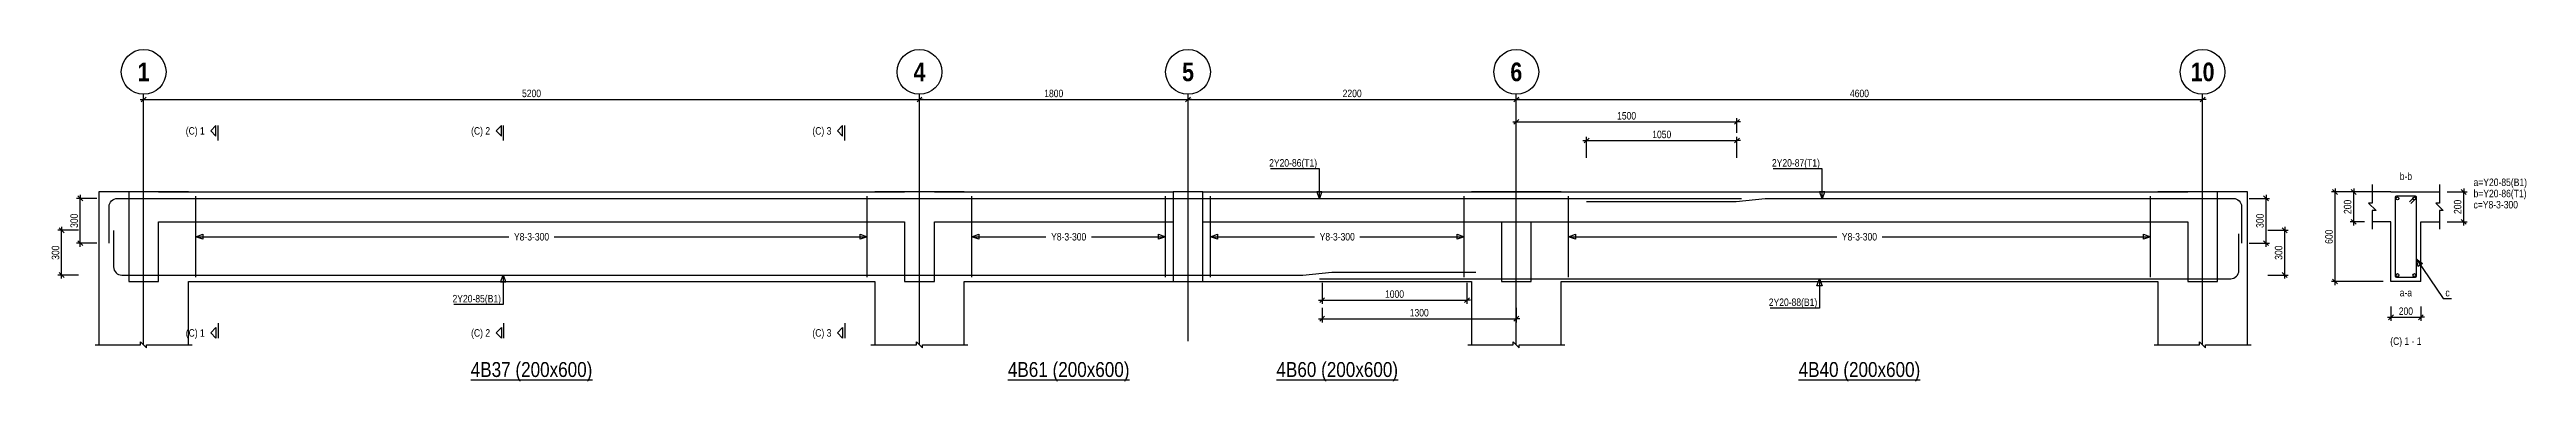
# Model space of a CAD drawing. Extents: x 0 to 206258, y -403073 to 0.
# Drawn here: x 52348 to 85550, y -343654 to -339204 of the extents above; entities that cross this region are included whole.
import ezdxf
from ezdxf.enums import TextEntityAlignment as Align
from ezdxf.lldxf.tags import DXFTag

# ---------------------------------------------------------------- set-up
doc = ezdxf.new("R2010")
doc.units = 0
doc.header["$LTSCALE"] = 1000
for name, color, linetype in [('Axis Circle(Dir 2)', 150, 'Continuous'), ('Axis Label(Dir 1)', 7, 'Continuous'), ('Axis Line(Dir 2)', 150, 'CENTER2'), ('Break Line', 5, 'Continuous'), ('Dimension Line', 5, 'Continuous'), ('Front Elevation Line', 40, 'Continuous'), ('Leader Line', 5, 'Continuous'), ('Link Line', 3, 'Continuous'), ('Rebar Label', 6, 'Continuous'), ('Rebar Line', 7, 'Continuous'), ('Section Label', 1, 'Continuous'), ('Section Line', 1, 'Continuous'), ('Top Rebar Label', 6, 'Continuous'), ('Top Rebar Line', 7, 'Continuous')]:
    doc.layers.add(name, color=color, linetype=linetype)
for name, color, linetype, true_color in [('Back Elevation Line', 191, 'HIDDEN2', 0xd4aaff), ('Beam Label(D)', 94, 'Continuous', 0x008100), ('Beam Line(D)', 112, 'Continuous', 0x00bd5e), ('Link Label', 94, 'Continuous', 0x008100)]:
    doc.layers.add(name, color=color, linetype=linetype, true_color=true_color)
doc.styles.add('Axis Label(Dir 1)', font='ARIALNB.TTF', dxfattribs={"height": 250})
doc.styles.add('Beam Label(D)', font='ARIALN.TTF', dxfattribs={"height": 200})
doc.styles.add('Dimension Text', font='ARIALN.TTF', dxfattribs={"height": 100})
doc.styles.add('Link Label', font='ARIALN.TTF', dxfattribs={"height": 100})
doc.styles.add('Rebar Label', font='ARIALN.TTF', dxfattribs={"height": 100})
doc.styles.add('Section Label', font='ARIALN.TTF', dxfattribs={"height": 100})
doc.styles.add('Top Rebar Label', font='ARIALN.TTF', dxfattribs={"height": 100})
tags = doc.linetypes.add('CENTER2', pattern=[1.125, 0.75, -0.125, 0.125, -0.125]).pattern_tags.tags
tags[10:11] = [DXFTag(74, 4), DXFTag(75, 0), DXFTag(340, '0'), DXFTag(46, 0.0), DXFTag(50, 0.0), DXFTag(44, 0.0), DXFTag(45, 0.0)]
tags[8:9] = [DXFTag(74, 4), DXFTag(75, 0), DXFTag(340, '0'), DXFTag(46, 0.0), DXFTag(50, 0.0), DXFTag(44, 0.0), DXFTag(45, 0.0)]
tags[6:7] = [DXFTag(74, 4), DXFTag(75, 0), DXFTag(340, '0'), DXFTag(46, 0.0), DXFTag(50, 0.0), DXFTag(44, 0.0), DXFTag(45, 0.0)]
tags[4:5] = [DXFTag(74, 4), DXFTag(75, 0), DXFTag(340, '0'), DXFTag(46, 0.0), DXFTag(50, 0.0), DXFTag(44, 0.0), DXFTag(45, 0.0)]
tags = doc.linetypes.add('HIDDEN2', pattern=[0.1875, 0.125, -0.0625]).pattern_tags.tags
tags[6:7] = [DXFTag(74, 4), DXFTag(75, 0), DXFTag(340, '0'), DXFTag(46, 0.0), DXFTag(50, 0.0), DXFTag(44, 0.0), DXFTag(45, 0.0)]
tags[4:5] = [DXFTag(74, 4), DXFTag(75, 0), DXFTag(340, '0'), DXFTag(46, 0.0), DXFTag(50, 0.0), DXFTag(44, 0.0), DXFTag(45, 0.0)]
doc.dimstyles.new('BEAM', dxfattribs={"dimtxt": 100, "dimasz": 30, "dimexe": 48.3, "dimexo": 103.5, "dimgap": 30, "dimtad": 1, "dimtoh": 1, "dimdec": 1, "dimlfac": 0.5, "dimdsep": 46, "dimtxsty": 'Dimension Text', "dimblk": 'PCDIM_TICK', "dimcen": 0.09, "dimclrd": 5, "dimclre": 5, "dimclrt": 5, "dimadec": 1, "dimazin": 0, "dimtp": 1, "dimtm": 1, "dimtfac": 1, "dimtdec": 4, "dimtofl": 0, "dimtmove": 0, "dimatfit": 3, "dimfxl": 1, "dimtolj": 1, "dimtzin": 0, "dimarcsym": 0})

msp = doc.modelspace()

# ---------------------------------------------------------------- texts
at = {"layer": 'Axis Label(Dir 1)', "transparency": 33554687, "style": 'Axis Label(Dir 1)'}
for s, p in [('1', (53609.055, -339504.284)), ('4', (64009.055, -339504.284)), ('5', (67609.055, -339504.284)), ('6', (72009.055, -339504.284)), ('10', (81209.055, -339504.284))]:
    msp.add_text(s, height=250, dxfattribs=at).set_placement(p, align=Align.MIDDLE_CENTER)
at = {"layer": 'Beam Label(D)', "transparency": 33554687, "style": 'Beam Label(D)'}
for s, p in [('%%U4B37 (200x600)', (58809.055, -343394.284)), ('%%U4B61 (200x600)', (66009.055, -343394.284)), ('%%U4B60 (200x600)', (69609.055, -343394.284)), ('%%U4B40 (200x600)', (76609.055, -343394.284))]:
    msp.add_text(s, height=200, dxfattribs=at).set_placement(p, align=Align.TOP_CENTER)
at = {"layer": 'Link Label', "transparency": 33554687, "style": 'Link Label'}
for s, p in [(' c=Y8-3-300', (84809.056, -341334.284)), ('c', (84464.056, -342514.284))]:
    msp.add_text(s, height=100, dxfattribs=at).set_placement(p)
for p in [(58809.055, -341714.284), (66009.055, -341714.284), (69609.054, -341714.284), (76609.055, -341714.284)]:
    msp.add_text('Y8-3-300', height=100, dxfattribs=at).set_placement(p, align=Align.MIDDLE_CENTER)
at = {"layer": 'Rebar Label', "transparency": 33554687, "style": 'Rebar Label'}
for s, p in [('b-b', (83934.056, -340984.284)), ('a-a', (83934.056, -342544.284))]:
    msp.add_text(s, height=100, dxfattribs=at).set_placement(p, align=Align.BOTTOM_CENTER)
msp.add_text(' a=Y20-85(B1)', height=100, dxfattribs=at).set_placement((84809.056, -341034.284))
for s, p in [(' 2Y20-85(B1)', (58399.055, -342594.284)), (' 2Y20-88(B1)', (76043.147, -342642.353))]:
    msp.add_text(s, height=100, dxfattribs=at).set_placement(p, align=Align.RIGHT)
at = {"layer": 'Section Label', "transparency": 33554687, "style": 'Section Label'}
for s, p in [('(C) 1', (54428.344, -340294.994)), ('(C) 2', (58253.344, -340294.994)), ('(C) 3', (62828.344, -340294.994)), ('(C) 1', (54428.344, -343003.573)), ('(C) 2', (58253.344, -343003.573)), ('(C) 3', (62828.344, -343003.573))]:
    msp.add_text(s, height=100, dxfattribs=at).set_placement(p, align=Align.MIDDLE_RIGHT)
msp.add_text('(C) 1 - 1', height=100, dxfattribs=at).set_placement((83934.056, -343194.284), align=Align.BOTTOM_CENTER)
at = {"layer": 'Top Rebar Label', "transparency": 33554687, "style": 'Top Rebar Label'}
for s, p in [(' 2Y20-86(T1)', (69339.056, -340774.284)), (' 2Y20-87(T1)', (76079.055, -340774.284))]:
    msp.add_text(s, height=100, dxfattribs=at).set_placement(p, align=Align.RIGHT)
msp.add_text(' b=Y20-86(T1)', height=100, dxfattribs=at).set_placement((84809.056, -341184.284))

# ---------------------------------------------------------------- blocks, each defined once
blk = doc.blocks.new('PCDIM_TICK')
at = {"layer": 'Dimension Line', "color": 0, "transparency": 33554687}
for p, q in [((1.1, 1.1), (-1.1, -1.1)), ((1.6, 0), (0, 0))]:
    blk.add_line(p, q, dxfattribs=at)
blk = doc.blocks.new('*U4106')
at = {"layer": 'Dimension Line', "color": 5, "true_color": 0x0000ff, "transparency": 16777216}
for p, q in [((52984, -341200), (52711, -341200)), ((52759, -341800), (52759, -341200)), ((52984, -341800), (52711, -341800))]:
    blk.add_line(p, q, dxfattribs=at)
at = {"layer": 'Dimension Line', "color": 5, "true_color": 0x0000ff, "transparency": 16777216, "xscale": 30, "yscale": 30}
for p, rotation in [((52759, -341200), 89.99999999999447), ((52759, -341800), 269.9999999999834)]:
    blk.add_blockref('PCDIM_TICK', p, dxfattribs=dict(at, rotation=rotation))
at = {"layer": 'Dimension Line', "color": 5, "true_color": 0x0000ff, "transparency": 16777216, "insert": (52729, -341500), "char_height": 100, "width": 181.5, "attachment_point": 8, "rotation": 90, "style": 'Dimension Text'}
blk.add_mtext('300', dxfattribs=at)
blk = doc.blocks.new('*U4107')
at = {"layer": 'Dimension Line', "color": 5, "true_color": 0x0000ff, "transparency": 16777216}
for p, q in [((52734, -341628), (52461, -341628)), ((52509, -342228), (52509, -341628)), ((52734, -342228), (52461, -342228))]:
    blk.add_line(p, q, dxfattribs=at)
at = {"layer": 'Dimension Line', "color": 5, "true_color": 0x0000ff, "transparency": 16777216, "xscale": 30, "yscale": 30}
for p, rotation in [((52509, -341628), 89.99999999999447), ((52509, -342228), 269.9999999999834)]:
    blk.add_blockref('PCDIM_TICK', p, dxfattribs=dict(at, rotation=rotation))
at = {"layer": 'Dimension Line', "color": 5, "true_color": 0x0000ff, "transparency": 16777216, "insert": (52479, -341928), "char_height": 100, "width": 181.5, "attachment_point": 8, "rotation": 90, "style": 'Dimension Text'}
blk.add_mtext('300', dxfattribs=at)
blk = doc.blocks.new('*U4108')
at = {"layer": 'Dimension Line', "color": 5, "true_color": 0x0000ff, "transparency": 16777216}
for p, q in [((53609, -340021), (53609, -339826)), ((53609, -339874), (64009, -339874)), ((64009, -340021), (64009, -339826))]:
    blk.add_line(p, q, dxfattribs=at)
at = {"layer": 'Dimension Line', "color": 5, "true_color": 0x0000ff, "transparency": 16777216, "xscale": 30, "yscale": 30, "rotation": 180.0000000000004}
blk.add_blockref('PCDIM_TICK', (53609, -339874), dxfattribs=at)
at = {"layer": 'Dimension Line', "color": 5, "true_color": 0x0000ff, "transparency": 16777216, "xscale": 30, "yscale": 30}
blk.add_blockref('PCDIM_TICK', (64009, -339874), dxfattribs=at)
at = {"layer": 'Dimension Line', "color": 5, "true_color": 0x0000ff, "transparency": 16777216, "insert": (58809, -339844), "char_height": 100, "width": 245.98, "attachment_point": 8, "style": 'Dimension Text'}
blk.add_mtext('5200', dxfattribs=at)
blk = doc.blocks.new('*U4121')
at = {"layer": 'Dimension Line', "color": 5, "true_color": 0x0000ff, "transparency": 16777216}
for p, q in [((64009, -340021), (64009, -339826)), ((64009, -339874), (67609, -339874)), ((67609, -340021), (67609, -339826))]:
    blk.add_line(p, q, dxfattribs=at)
at = {"layer": 'Dimension Line', "color": 5, "true_color": 0x0000ff, "transparency": 16777216, "xscale": 30, "yscale": 30, "rotation": 180.0000000000004}
blk.add_blockref('PCDIM_TICK', (64009, -339874), dxfattribs=at)
at = {"layer": 'Dimension Line', "color": 5, "true_color": 0x0000ff, "transparency": 16777216, "xscale": 30, "yscale": 30}
blk.add_blockref('PCDIM_TICK', (67609, -339874), dxfattribs=at)
at = {"layer": 'Dimension Line', "color": 5, "true_color": 0x0000ff, "transparency": 16777216, "insert": (65809, -339844), "char_height": 100, "width": 238.4, "attachment_point": 8, "style": 'Dimension Text'}
blk.add_mtext('1800', dxfattribs=at)
blk = doc.blocks.new('*U4122')
at = {"layer": 'Dimension Line', "color": 5, "true_color": 0x0000ff, "transparency": 16777216}
for p, q in [((69407, -342332), (69407, -342613)), ((69407, -342564), (71347, -342564)), ((71347, -342332), (71347, -342613))]:
    blk.add_line(p, q, dxfattribs=at)
at = {"layer": 'Dimension Line', "color": 5, "true_color": 0x0000ff, "transparency": 16777216, "xscale": 30, "yscale": 30, "rotation": 180.0000000000004}
blk.add_blockref('PCDIM_TICK', (69407, -342564), dxfattribs=at)
at = {"layer": 'Dimension Line', "color": 5, "true_color": 0x0000ff, "transparency": 16777216, "xscale": 30, "yscale": 30}
blk.add_blockref('PCDIM_TICK', (71347, -342564), dxfattribs=at)
at = {"layer": 'Dimension Line', "color": 5, "true_color": 0x0000ff, "transparency": 16777216, "insert": (70377, -342534), "char_height": 100, "width": 238.4, "attachment_point": 8, "style": 'Dimension Text'}
blk.add_mtext('1000', dxfattribs=at)
blk = doc.blocks.new('*U4123')
at = {"layer": 'Dimension Line', "color": 5, "true_color": 0x0000ff, "transparency": 16777216}
for p, q in [((69407, -342668), (69407, -342863)), ((69407, -342814), (72009, -342814)), ((72009, -342668), (72009, -342863))]:
    blk.add_line(p, q, dxfattribs=at)
at = {"layer": 'Dimension Line', "color": 5, "true_color": 0x0000ff, "transparency": 16777216, "xscale": 30, "yscale": 30, "rotation": 180.0000000000004}
blk.add_blockref('PCDIM_TICK', (69407, -342814), dxfattribs=at)
at = {"layer": 'Dimension Line', "color": 5, "true_color": 0x0000ff, "transparency": 16777216, "xscale": 30, "yscale": 30}
blk.add_blockref('PCDIM_TICK', (72009, -342814), dxfattribs=at)
at = {"layer": 'Dimension Line', "color": 5, "true_color": 0x0000ff, "transparency": 16777216, "insert": (70708, -342784), "char_height": 100, "width": 238.4, "attachment_point": 8, "style": 'Dimension Text'}
blk.add_mtext('1300', dxfattribs=at)
blk = doc.blocks.new('*U4124')
at = {"layer": 'Dimension Line', "color": 5, "true_color": 0x0000ff, "transparency": 16777216}
for p, q in [((67609, -340021), (67609, -339826)), ((67609, -339874), (72009, -339874)), ((72009, -340021), (72009, -339826))]:
    blk.add_line(p, q, dxfattribs=at)
at = {"layer": 'Dimension Line', "color": 5, "true_color": 0x0000ff, "transparency": 16777216, "xscale": 30, "yscale": 30, "rotation": 180.0000000000004}
blk.add_blockref('PCDIM_TICK', (67609, -339874), dxfattribs=at)
at = {"layer": 'Dimension Line', "color": 5, "true_color": 0x0000ff, "transparency": 16777216, "xscale": 30, "yscale": 30}
blk.add_blockref('PCDIM_TICK', (72009, -339874), dxfattribs=at)
at = {"layer": 'Dimension Line', "color": 5, "true_color": 0x0000ff, "transparency": 16777216, "insert": (69809, -339844), "char_height": 100, "width": 247.25, "attachment_point": 8, "style": 'Dimension Text'}
blk.add_mtext('2200', dxfattribs=at)
blk = doc.blocks.new('*U4125')
at = {"layer": 'Dimension Line', "color": 5, "true_color": 0x0000ff, "transparency": 16777216}
for p, q in [((72951, -340657), (72951, -340376)), ((72951, -340424), (74967, -340424)), ((74967, -340657), (74967, -340376))]:
    blk.add_line(p, q, dxfattribs=at)
at = {"layer": 'Dimension Line', "color": 5, "true_color": 0x0000ff, "transparency": 16777216, "xscale": 30, "yscale": 30, "rotation": 180.0000000000004}
blk.add_blockref('PCDIM_TICK', (72951, -340424), dxfattribs=at)
at = {"layer": 'Dimension Line', "color": 5, "true_color": 0x0000ff, "transparency": 16777216, "xscale": 30, "yscale": 30}
blk.add_blockref('PCDIM_TICK', (74967, -340424), dxfattribs=at)
at = {"layer": 'Dimension Line', "color": 5, "true_color": 0x0000ff, "transparency": 16777216, "insert": (73959, -340394), "char_height": 100, "width": 238.4, "attachment_point": 8, "style": 'Dimension Text'}
blk.add_mtext('1050', dxfattribs=at)
blk = doc.blocks.new('*U4126')
at = {"layer": 'Dimension Line', "color": 5, "true_color": 0x0000ff, "transparency": 16777216}
for p, q in [((72009, -340321), (72009, -340126)), ((72009, -340174), (74967, -340174)), ((74967, -340321), (74967, -340126))]:
    blk.add_line(p, q, dxfattribs=at)
at = {"layer": 'Dimension Line', "color": 5, "true_color": 0x0000ff, "transparency": 16777216, "xscale": 30, "yscale": 30, "rotation": 180.0000000000004}
blk.add_blockref('PCDIM_TICK', (72009, -340174), dxfattribs=at)
at = {"layer": 'Dimension Line', "color": 5, "true_color": 0x0000ff, "transparency": 16777216, "xscale": 30, "yscale": 30}
blk.add_blockref('PCDIM_TICK', (74967, -340174), dxfattribs=at)
at = {"layer": 'Dimension Line', "color": 5, "true_color": 0x0000ff, "transparency": 16777216, "insert": (73488, -340144), "char_height": 100, "width": 238.4, "attachment_point": 8, "style": 'Dimension Text'}
blk.add_mtext('1500', dxfattribs=at)
blk = doc.blocks.new('*U4127')
at = {"layer": 'Dimension Line', "color": 5, "true_color": 0x0000ff, "transparency": 16777216}
for p, q in [((81835, -341200), (82107, -341200)), ((82059, -341800), (82059, -341200)), ((81835, -341800), (82107, -341800))]:
    blk.add_line(p, q, dxfattribs=at)
at = {"layer": 'Dimension Line', "color": 5, "true_color": 0x0000ff, "transparency": 16777216, "xscale": 30, "yscale": 30}
for p, rotation in [((82059, -341200), 89.99999999999447), ((82059, -341800), 269.9999999999834)]:
    blk.add_blockref('PCDIM_TICK', p, dxfattribs=dict(at, rotation=rotation))
at = {"layer": 'Dimension Line', "color": 5, "true_color": 0x0000ff, "transparency": 16777216, "insert": (82029, -341500), "char_height": 100, "width": 181.5, "attachment_point": 8, "rotation": 90, "style": 'Dimension Text'}
blk.add_mtext('300', dxfattribs=at)
blk = doc.blocks.new('*U4128')
at = {"layer": 'Dimension Line', "color": 5, "true_color": 0x0000ff, "transparency": 16777216}
for p, q in [((82085, -341628), (82357, -341628)), ((82309, -342228), (82309, -341628)), ((82085, -342228), (82357, -342228))]:
    blk.add_line(p, q, dxfattribs=at)
at = {"layer": 'Dimension Line', "color": 5, "true_color": 0x0000ff, "transparency": 16777216, "xscale": 30, "yscale": 30}
for p, rotation in [((82309, -341628), 89.99999999999447), ((82309, -342228), 269.9999999999834)]:
    blk.add_blockref('PCDIM_TICK', p, dxfattribs=dict(at, rotation=rotation))
at = {"layer": 'Dimension Line', "color": 5, "true_color": 0x0000ff, "transparency": 16777216, "insert": (82279, -341928), "char_height": 100, "width": 181.5, "attachment_point": 8, "rotation": 90, "style": 'Dimension Text'}
blk.add_mtext('300', dxfattribs=at)
blk = doc.blocks.new('*U4129')
at = {"layer": 'Dimension Line', "color": 5, "true_color": 0x0000ff, "transparency": 16777216}
for p, q in [((72009, -340021), (72009, -339826)), ((72009, -339874), (81209, -339874)), ((81209, -340021), (81209, -339826))]:
    blk.add_line(p, q, dxfattribs=at)
at = {"layer": 'Dimension Line', "color": 5, "true_color": 0x0000ff, "transparency": 16777216, "xscale": 30, "yscale": 30, "rotation": 180.0000000000004}
blk.add_blockref('PCDIM_TICK', (72009, -339874), dxfattribs=at)
at = {"layer": 'Dimension Line', "color": 5, "true_color": 0x0000ff, "transparency": 16777216, "xscale": 30, "yscale": 30}
blk.add_blockref('PCDIM_TICK', (81209, -339874), dxfattribs=at)
at = {"layer": 'Dimension Line', "color": 5, "true_color": 0x0000ff, "transparency": 16777216, "insert": (76609, -339844), "char_height": 100, "width": 249.2, "attachment_point": 8, "style": 'Dimension Text'}
blk.add_mtext('4600', dxfattribs=at)
blk = doc.blocks.new('*U4109')
at = {"layer": 'Dimension Line', "color": 5, "true_color": 0x0000ff, "transparency": 16777216}
for p, q in [((84488, -341114), (84757, -341114)), ((84709, -341514), (84709, -341114)), ((84488, -341514), (84757, -341514))]:
    blk.add_line(p, q, dxfattribs=at)
at = {"layer": 'Dimension Line', "color": 5, "true_color": 0x0000ff, "transparency": 16777216, "xscale": 30, "yscale": 30}
for p, rotation in [((84709, -341114), 89.99999999999447), ((84709, -341514), 269.9999999999834)]:
    blk.add_blockref('PCDIM_TICK', p, dxfattribs=dict(at, rotation=rotation))
at = {"layer": 'Dimension Line', "color": 5, "true_color": 0x0000ff, "transparency": 16777216, "insert": (84679, -341314), "char_height": 100, "width": 182.77, "attachment_point": 8, "rotation": 90, "style": 'Dimension Text'}
blk.add_mtext('200', dxfattribs=at)
blk = doc.blocks.new('*U4110')
at = {"layer": 'Dimension Line', "color": 5, "true_color": 0x0000ff, "transparency": 16777216}
for p, q in [((83381, -341114), (83186, -341114)), ((83234, -341514), (83234, -341114)), ((83381, -341514), (83186, -341514))]:
    blk.add_line(p, q, dxfattribs=at)
at = {"layer": 'Dimension Line', "color": 5, "true_color": 0x0000ff, "transparency": 16777216, "xscale": 30, "yscale": 30}
for p, rotation in [((83234, -341114), 89.99999999999447), ((83234, -341514), 269.9999999999834)]:
    blk.add_blockref('PCDIM_TICK', p, dxfattribs=dict(at, rotation=rotation))
at = {"layer": 'Dimension Line', "color": 5, "true_color": 0x0000ff, "transparency": 16777216, "insert": (83204, -341314), "char_height": 100, "width": 182.77, "attachment_point": 8, "rotation": 90, "style": 'Dimension Text'}
blk.add_mtext('200', dxfattribs=at)
blk = doc.blocks.new('*U4111')
at = {"layer": 'Dimension Line', "color": 5, "true_color": 0x0000ff, "transparency": 16777216}
for p, q in [((83631, -341114), (82936, -341114)), ((82984, -342314), (82984, -341114)), ((83631, -342314), (82936, -342314))]:
    blk.add_line(p, q, dxfattribs=at)
at = {"layer": 'Dimension Line', "color": 5, "true_color": 0x0000ff, "transparency": 16777216, "xscale": 30, "yscale": 30}
for p, rotation in [((82984, -341114), 89.99999999999447), ((82984, -342314), 269.9999999999834)]:
    blk.add_blockref('PCDIM_TICK', p, dxfattribs=dict(at, rotation=rotation))
at = {"layer": 'Dimension Line', "color": 5, "true_color": 0x0000ff, "transparency": 16777216, "insert": (82954, -341714), "char_height": 100, "width": 181.97, "attachment_point": 8, "rotation": 90, "style": 'Dimension Text'}
blk.add_mtext('600', dxfattribs=at)
blk = doc.blocks.new('*U4112')
at = {"layer": 'Dimension Line', "color": 5, "true_color": 0x0000ff, "transparency": 16777216}
for p, q in [((83734, -342648), (83734, -342843)), ((83734, -342794), (84134, -342794)), ((84134, -342648), (84134, -342843))]:
    blk.add_line(p, q, dxfattribs=at)
at = {"layer": 'Dimension Line', "color": 5, "true_color": 0x0000ff, "transparency": 16777216, "xscale": 30, "yscale": 30, "rotation": 180.0000000000004}
blk.add_blockref('PCDIM_TICK', (83734, -342794), dxfattribs=at)
at = {"layer": 'Dimension Line', "color": 5, "true_color": 0x0000ff, "transparency": 16777216, "xscale": 30, "yscale": 30}
blk.add_blockref('PCDIM_TICK', (84134, -342794), dxfattribs=at)
at = {"layer": 'Dimension Line', "color": 5, "true_color": 0x0000ff, "transparency": 16777216, "insert": (83934, -342764), "char_height": 100, "width": 182.77, "attachment_point": 8, "style": 'Dimension Text'}
blk.add_mtext('200', dxfattribs=at)

# ---------------------------------------------------------------- dimensions: what is measured, and where the dimension line sits
at = {"layer": 'Dimension Line', "transparency": 33554687}
for base, p1, p2, text, picture, middle in [((58809.055, -339874.284), (53609.055, -340124.284), (64009.055, -340124.284), '5200', '*U4108', (58809.055, -339874.284)), ((65809.055, -339874.284), (64009.055, -340124.284), (67609.055, -340124.284), '1800', '*U4121', (65809.055, -339874.284)), ((69809.055, -339874.284), (67609.055, -340124.284), (72009.055, -340124.284), '2200', '*U4124', (69809.055, -339874.284)), ((76609.055, -339874.284), (72009.055, -340124.284), (81209.055, -340124.284), '4600', '*U4129', (76609.055, -339874.284)), ((73488.055, -340174.284), (72009.054, -340424.284), (74967.055, -340424.284), '1500', '*U4126', (73488.055, -340174.284)), ((73959.056, -340424.284), (72951.056, -340760.284), (74967.055, -340760.284), '1050', '*U4125', (73959.056, -340424.284)), ((70377.055, -342564.284), (69407.055, -342228.284), (71347.055, -342228.284), '1000', '*U4122', (70377.055, -342564.284)), ((70708.055, -342814.284), (69407.055, -342564.284), (72009.054, -342564.284), '1300', '*U4123', (70708.055, -342814.284)), ((83934.056, -342794.284), (83734.056, -342544.284), (84134.056, -342544.284), '200', '*U4112', (83934.056, -342794.284))]:
    dim = msp.add_linear_dim(base=base, p1=p1, p2=p2, text=text, dimstyle='BEAM', override={"dimscale": 1, "dimtxt": 100, "dimasz": 30, "dimexe": 48.3, "dimexo": 103.5, "dimgap": 30, "dimtad": 1, "dimtih": 0, "dimdec": 1, "dimlfac": 0.5, "dimzin": 8, "dimlunit": 2, "dimpost": '', "dimtxsty": 'Dimension Text', "dimblk": 'PCDIM_TICK', "dimse1": 0, "dimse2": 0, "dimsd2": 0, "dimclrd": 5, "dimclre": 5, "dimclrt": 5, "dimaunit": 0, "dimadec": 1, "dimazin": 0, "dimtol": 0, "dimtp": 1, "dimtm": 1, "dimtmove": 0}, dxfattribs=at)
    dim.commit()
    dim.dimension.update_dxf_attribs({"geometry": picture, "text_midpoint": middle})
for base, p1, p2, angle, text, picture, middle in [((52759.055, -341500.284), (53087.055, -341800.284), (53087.055, -341200.284), 90, '300', '*U4106', (52759.055, -341500.284)), ((82059.056, -341500.284), (81731.056, -341800.284), (81731.056, -341200.284), 90, '300', '*U4127', (82059.056, -341500.284)), ((82984.056, -341714.284), (83734.056, -342314.284), (83734.056, -341114.284), 90, '600', '*U4111', (82984.056, -341714.284)), ((83234.056, -341314.284), (83484.056, -341514.284), (83484.056, -341114.284), 90, '200', '*U4110', (83234.056, -341314.284)), ((84709.056, -341314.284), (84384.056, -341514.284), (84384.056, -341114.284), 90, '200', '*U4109', (84709.056, -341314.284)), ((52509.055, -341928.284), (52837.055, -342228.284), (52837.055, -341628.284), 90, '300', '*U4107', (52509.055, -341928.284)), ((82309.056, -341928.283), (81981.056, -342228.283), (81981.056, -341628.283), 90.0000489, '300', '*U4128', (82309.056, -341928.283))]:
    dim = msp.add_linear_dim(base=base, p1=p1, p2=p2, angle=angle, text=text, dimstyle='BEAM', override={"dimscale": 1, "dimtxt": 100, "dimasz": 30, "dimexe": 48.3, "dimexo": 103.5, "dimgap": 30, "dimtad": 1, "dimtih": 0, "dimdec": 1, "dimlfac": 0.5, "dimzin": 8, "dimlunit": 2, "dimpost": '', "dimtxsty": 'Dimension Text', "dimblk": 'PCDIM_TICK', "dimse1": 0, "dimse2": 0, "dimsd2": 0, "dimclrd": 5, "dimclre": 5, "dimclrt": 5, "dimaunit": 0, "dimadec": 1, "dimazin": 0, "dimtol": 0, "dimtp": 1, "dimtm": 1, "dimtmove": 0}, dxfattribs=at)
    dim.commit()
    dim.dimension.update_dxf_attribs({"geometry": picture, "text_midpoint": middle})

# ---------------------------------------------------------------- linework, layer by layer
at = {"layer": 'Axis Circle(Dir 2)', "transparency": 33554687}
for centre in [(53609.055, -339504.284), (64009.055, -339504.284), (67609.055, -339504.284), (72009.055, -339504.284), (81209.055, -339504.284)]:
    msp.add_circle(centre, 300, dxfattribs=at)
at = {"layer": 'Axis Line(Dir 2)', "transparency": 33554687}
for points in [[(53609.055, -343164.284), (53609.055, -339804.284)], [(64009.055, -343164.284), (64009.055, -339804.284)], [(67609.055, -343114.284), (67609.055, -339804.284)], [(72009.055, -343164.284), (72009.055, -339804.284)], [(81209.055, -343164.284), (81209.055, -339804.284)]]:
    msp.add_lwpolyline(points, dxfattribs=at)
at = {"layer": 'Back Elevation Line', "transparency": 33554687}
for points in [[(53809.055, -341114.284), (53409.055, -341114.284)], [(53409.055, -341114.284), (53409.055, -342314.284)], [(53809.055, -341114.284), (63809.055, -341114.284)], [(64209.055, -341114.284), (63809.055, -341114.284)], [(64209.055, -341114.284), (67409.055, -341114.284)], [(67809.055, -341114.284), (67409.055, -341114.284)], [(67409.055, -341114.284), (67409.055, -342314.284)], [(67809.055, -342314.284), (67809.055, -341114.284)], [(67809.055, -341114.284), (71809.055, -341114.284)], [(72209.055, -341114.284), (71809.055, -341114.284)], [(72209.055, -341114.284), (81009.055, -341114.284)], [(81409.055, -341114.284), (81009.055, -341114.284)], [(81409.055, -342314.284), (81409.055, -341114.284)], [(53809.055, -342314.284), (53809.055, -341514.284)], [(53809.055, -341514.284), (63809.055, -341514.284)], [(63809.055, -341514.284), (63809.055, -342314.284)], [(64209.055, -342314.284), (64209.055, -341514.284)], [(64209.055, -341514.284), (67409.055, -341514.284)], [(67809.055, -341514.284), (71809.055, -341514.284)], [(71809.056, -341514.284), (71809.055, -342314.284)], [(72209.055, -342314.284), (72209.055, -341514.284)], [(72209.055, -341514.284), (81009.055, -341514.284)], [(81009.054, -341514.284), (81009.055, -342314.284)], [(53409.055, -342314.284), (53809.055, -342314.284)], [(63809.055, -342314.284), (64209.055, -342314.284)], [(67409.055, -342314.284), (67809.055, -342314.284)], [(71809.055, -342314.284), (72209.055, -342314.284)], [(81009.055, -342314.284), (81409.055, -342314.284)]]:
    msp.add_lwpolyline(points, dxfattribs=at)
at = {"layer": 'Beam Line(D)', "transparency": 33554687}
for points in [[(53009.055, -341114.284), (53009.055, -343164.284)], [(54209.055, -341114.284), (53009.055, -341114.284)], [(54209.055, -341114.284), (63409.055, -341114.284)], [(64609.055, -341114.284), (63409.055, -341114.284)], [(64609.055, -341114.284), (67409.055, -341114.284)], [(67809.055, -341114.284), (67409.055, -341114.284)], [(67809.055, -341114.284), (71409.055, -341114.284)], [(72609.055, -341114.284), (71409.055, -341114.284)], [(72609.055, -341114.284), (80609.055, -341114.284)], [(81809.055, -341114.284), (80609.055, -341114.284)], [(81809.056, -343164.284), (81809.055, -341114.284)], [(83734.056, -341114.284), (83484.056, -341114.284)], [(83734.056, -341114.284), (84134.056, -341114.284)], [(83734.056, -341114.284), (83734.056, -341114.284)], [(84134.056, -341114.284), (84134.056, -341114.284)], [(84134.056, -341114.284), (84384.056, -341114.284)], [(84134.056, -342314.284), (83734.056, -342314.284), (83734.056, -341514.284), (83484.056, -341514.284)], [(84134.056, -342314.284), (84134.056, -341514.284), (84384.056, -341514.284)], [(54209.055, -343164.284), (54209.055, -342314.284)], [(54209.055, -342314.284), (63409.055, -342314.284)], [(63409.055, -342314.284), (63409.055, -343164.284)], [(64609.055, -343164.284), (64609.055, -342314.284)], [(64609.055, -342314.284), (67409.055, -342314.284)], [(67409.055, -342314.284), (67809.055, -342314.284)], [(67809.055, -342314.284), (71409.054, -342314.284)], [(71409.054, -342314.284), (71409.054, -343164.284)], [(72609.055, -343164.284), (72609.055, -342314.284)], [(72609.055, -342314.284), (80609.055, -342314.284)], [(80609.055, -342314.284), (80609.055, -343164.284)]]:
    msp.add_lwpolyline(points, dxfattribs=at)
at = {"layer": 'Break Line', "transparency": 33554687}
for points in [[(83484.056, -341014.284), (83484.056, -341264.284), (83434.056, -341264.284), (83534.056, -341364.284), (83484.056, -341364.284), (83484.056, -341614.284)], [(84384.056, -341014.284), (84384.056, -341264.284), (84334.056, -341264.284), (84434.056, -341364.284), (84384.056, -341364.284), (84384.056, -341614.284)], [(52959.055, -343164.284), (53569.055, -343164.284), (53569.055, -343124.284), (53649.055, -343204.284), (53649.055, -343164.284), (54259.055, -343164.284)], [(63359.055, -343164.284), (63969.055, -343164.284), (63969.055, -343124.284), (64049.055, -343204.284), (64049.055, -343164.284), (64659.055, -343164.284)], [(71359.054, -343164.284), (71969.054, -343164.284), (71969.054, -343124.284), (72049.054, -343204.284), (72049.054, -343164.284), (72659.055, -343164.284)], [(80559.055, -343164.284), (81169.055, -343164.284), (81169.055, -343124.284), (81249.055, -343204.284), (81249.055, -343164.284), (81859.056, -343164.284)]]:
    msp.add_lwpolyline(points, dxfattribs=at)
at = {"layer": 'Front Elevation Line', "transparency": 33554687}
for points in [[(53809.055, -341114.284), (53409.055, -341114.284)], [(53409.055, -341114.284), (53409.055, -342314.284)], [(53809.055, -341114.284), (63809.055, -341114.284)], [(64209.055, -341114.284), (63809.055, -341114.284)], [(64209.055, -341114.284), (67409.055, -341114.284)], [(67809.055, -341114.284), (67409.055, -341114.284)], [(67809.055, -341114.284), (81009.055, -341114.284)], [(81409.055, -341114.284), (81009.055, -341114.284)], [(81409.055, -342314.284), (81409.055, -341114.284)], [(53809.055, -342314.284), (53809.055, -341514.284)], [(53809.055, -341514.284), (63809.055, -341514.284)], [(63809.055, -341514.284), (63809.055, -342314.284)], [(64209.055, -342314.284), (64209.055, -341514.284)], [(64209.055, -341514.284), (67409.055, -341514.284)], [(67409.055, -341514.284), (67409.055, -342314.284)], [(67809.055, -342314.284), (67809.055, -341514.284)], [(67809.055, -341514.284), (81009.055, -341514.284)], [(81009.054, -341514.284), (81009.055, -342314.284)], [(53409.055, -342314.284), (53809.055, -342314.284)], [(63809.055, -342314.284), (64209.055, -342314.284)], [(67409.055, -342314.284), (67809.055, -342314.284)], [(81009.055, -342314.284), (81409.055, -342314.284)]]:
    msp.add_lwpolyline(points, dxfattribs=at)
at = {"layer": 'Leader Line', "transparency": 33554687}
for points in [[(69369.055, -341200.284), (69369.056, -340804.284), (68714.064, -340804.284)], [(76109.055, -341200.284), (76109.055, -340804.284), (75454.064, -340804.284)], [(69334.853, -341106.314), (69403.257, -341106.314), (69369.055, -341200.284), (69334.853, -341106.314)], [(76074.853, -341106.314), (76143.257, -341106.314), (76109.055, -341200.284), (76074.853, -341106.314)], [(54309.055, -341714.284), (54403.024, -341680.082), (54403.024, -341748.486), (54309.055, -341714.284), (58504.411, -341714.284)], [(59113.699, -341714.284), (63309.055, -341714.284), (63215.085, -341748.486), (63215.085, -341680.082), (63309.055, -341714.284)], [(64709.055, -341714.284), (64803.024, -341680.082), (64803.024, -341748.486), (64709.055, -341714.284), (65704.411, -341714.284)], [(66313.699, -341714.284), (67309.055, -341714.284), (67215.085, -341748.486), (67215.085, -341680.082), (67309.055, -341714.284)], [(67909.055, -341714.284), (68003.024, -341680.082), (68003.024, -341748.486), (67909.055, -341714.284), (69304.41, -341714.284)], [(69913.698, -341714.284), (71309.054, -341714.284), (71215.084, -341748.486), (71215.084, -341680.082), (71309.054, -341714.284)], [(72709.055, -341714.284), (72803.024, -341680.082), (72803.024, -341748.486), (72709.055, -341714.284), (76304.411, -341714.284)], [(76913.699, -341714.284), (80509.054, -341714.284), (80415.085, -341748.486), (80415.085, -341680.082), (80509.054, -341714.284)], [(58429.054, -342228.284), (58429.055, -342624.284), (57766.381, -342624.284)], [(58463.257, -342322.253), (58394.852, -342322.253), (58429.054, -342228.284), (58463.257, -342322.253)], [(76073.147, -342276.353), (76073.147, -342672.353), (75410.474, -342672.353)], [(76107.349, -342370.322), (76038.945, -342370.322), (76073.147, -342276.353), (76107.349, -342370.322)], [(84156.997, -342073.009), (84100.313, -342111.298), (84076.057, -342014.284), (84156.997, -342073.009)], [(84076.057, -342014.284), (84434.056, -342544.284), (84547.186, -342544.284)]]:
    msp.add_lwpolyline(points, dxfattribs=at)
at = {"layer": 'Link Line', "transparency": 33554687}
for p, q in [((54309.055, -342256.284), (54309.055, -341172.284)), ((63309.055, -342256.284), (63309.055, -341172.284)), ((64709.055, -342256.284), (64709.055, -341172.284)), ((67309.055, -342256.284), (67309.055, -341172.284)), ((67909.055, -342256.284), (67909.055, -341172.284)), ((71309.054, -342256.284), (71309.054, -341172.284)), ((72709.055, -342256.284), (72709.055, -341172.284)), ((80509.054, -342256.284), (80509.054, -341172.284))]:
    msp.add_line(p, q, dxfattribs=at)
msp.add_lwpolyline([(84001.245, -341266.894), (84071.956, -341196.183, 0.668178638), (84062.056, -341172.284), (83806.056, -341172.284, 0.414213562), (83792.056, -341186.284), (83792.056, -342242.284, 0.414213562), (83806.056, -342256.284), (84062.056, -342256.284, 0.414213562), (84076.056, -342242.284), (84076.056, -341186.284, 0.668178638), (84052.157, -341176.384), (83981.446, -341247.095)], format="xyb", dxfattribs=at)
at = {"layer": 'Rebar Line', "transparency": 33554687}
for points in [[(53207.055, -341628.284), (53207.055, -342118.328, 0.414213562), (53317.011, -342228.284), (69137.571, -342228.284, 0.024922321), (69148.512, -342227.738), (69537.599, -342188.829, -0.024922321), (69548.54, -342188.284), (71467.055, -342188.284)], [(69371.147, -342276.353), (81585.193, -342276.353, 0.414213813), (81695.149, -342166.397), (81695.148, -341676.353)]]:
    msp.add_lwpolyline(points, format="xyb", dxfattribs=at)
for centre in [(83820.056, -341200.284), (84048.056, -341200.284), (83820.056, -342228.284), (84048.056, -342228.284)]:
    msp.add_circle(centre, 20, dxfattribs=at)
at = {"layer": 'Section Line', "transparency": 33554687}
for points in [[(54579.055, -340224.284), (54508.344, -340294.994), (54579.055, -340365.705), (54579.055, -340224.284)], [(54609.055, -340424.284), (54609.055, -340224.284)], [(58404.055, -340224.284), (58333.344, -340294.994), (58404.055, -340365.705), (58404.055, -340224.284)], [(58434.055, -340424.284), (58434.055, -340224.284)], [(62979.054, -340224.284), (62908.344, -340294.994), (62979.054, -340365.705), (62979.054, -340224.284)], [(63009.054, -340424.284), (63009.054, -340224.284)], [(54579.055, -343074.284), (54579.055, -343074.284), (54508.344, -343003.573), (54579.055, -342932.862), (54579.055, -343074.284)], [(54609.055, -342874.284), (54609.055, -343074.284)], [(58404.055, -343074.284), (58404.055, -343074.284), (58333.344, -343003.573), (58404.055, -342932.862), (58404.055, -343074.284)], [(58434.055, -342874.284), (58434.055, -343074.284)], [(62979.054, -343074.284), (62979.054, -343074.284), (62908.344, -343003.573), (62979.054, -342932.862), (62979.054, -343074.284)], [(63009.054, -342874.284), (63009.054, -343074.284)]]:
    msp.add_lwpolyline(points, dxfattribs=at)
at = {"layer": 'Top Rebar Line', "transparency": 33554687}
for points in [[(53147.055, -341800.284), (53147.055, -341310.239, -0.414213562), (53257.011, -341200.284), (75027.055, -341200.284)], [(72951.056, -341240.284), (74945.572, -341240.284, 0.024922321), (74956.513, -341239.738), (75345.6, -341200.829, -0.024922321), (75356.541, -341200.284), (81621.101, -341200.284, -0.414213562), (81731.056, -341310.239), (81731.056, -341800.284)]]:
    msp.add_lwpolyline(points, format="xyb", dxfattribs=at)

msp.set_redraw_order([(e.dxf.handle, doc.entitydb.next_handle()) for e in msp.query("TEXT MTEXT ATTDEF DIMENSION ARC_DIMENSION")])  # texts and dimensions are drawn at this point

doc.saveas('drawing.dxf')
